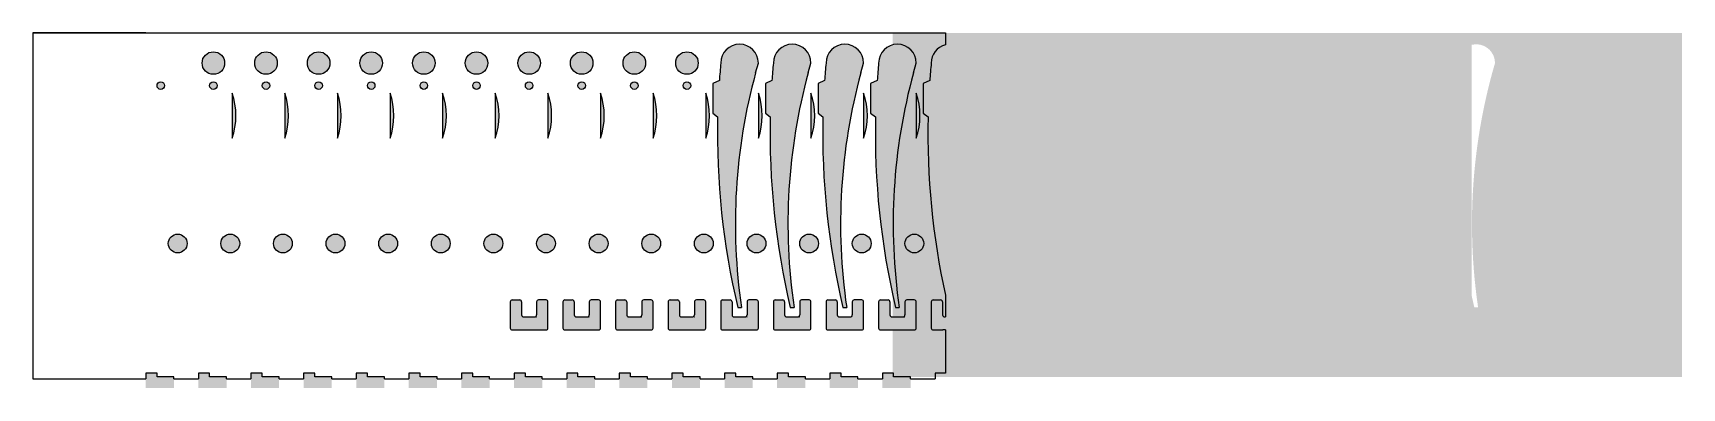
# Model space of a CAD drawing. Header units: inches. Extents: x -23 to 8667, y -441 to 273.
# Drawn here: x 17.4 to 456.2, y -441.1 to -346.6 of the extents above; entities that cross this region are included whole.
import ezdxf

# ---------------------------------------------------------------- set-up
doc = ezdxf.new("R2010")
doc.units = ezdxf.units.IN
doc.header["$MEASUREMENT"] = 0

msp = doc.modelspace()

# ---------------------------------------------------------------- hatches: boundary and pattern name
h = msp.add_hatch()
h.set_pattern_fill('ANGLE', color=256)
h.set_pattern_definition([(0, (6e-13, -147.78322), (0, 0.275), [0.2, -0.075]), (90, (6e-13, -147.78322), (-0.275, 2e-17), [0.2, -0.075])])
h.paths.add_polyline_path([(68.40612, -354.62274, 1), (62.40612, -354.62274, 1)])
h.paths.add_polyline_path([(70.40612, -362.62313), (70.40612, -374.62313, 0.166666667)])
h.paths.add_polyline_path([(50.40612, -360.62313, 1), (52.40612, -360.62313, 1)])
h.paths.add_polyline_path([(53.40612, -402.62313, 1), (58.40612, -402.62313, 1)])
h.paths.add_polyline_path([(54.90612, -441.07181), (54.90612, -438.12313), (50.40612, -438.12313), (50.40612, -437.12313), (47.40612, -437.12313), (47.40612, -438.62313), (47.40612, -441.07181)])
h.paths.add_polyline_path([(209.66646, -357.2399), (210.40612, -354.62274, 1), (200.40612, -354.62274, 0.005815503), (200.02341, -359.28828), (198.28169, -360.0468), (198.28169, -367.92161), (199.57768, -368.91529, 0.063595103), (204.90612, -419.62274), (205.90612, -419.62274, -0.103525568)])
h.paths.add_polyline_path([(153.90612, -425.62313, 0.414213562), (154.40612, -425.12313), (154.40612, -418.12313, 0.414213562), (153.90612, -417.62313), (151.90612, -417.62313, 0.414213562), (151.40612, -418.12313), (151.40612, -421.63805, -0.414213562), (150.90612, -422.13805), (147.90612, -422.13805, -0.414213562), (147.40612, -421.63805), (147.40612, -418.12313, 0.414213562), (146.90612, -417.62313), (144.90612, -417.62313, 0.414213562), (144.40612, -418.12313), (144.40612, -425.12313, 0.414213562), (144.90612, -425.62313)])
h.paths.add_polyline_path([(260.16386, -346.62313), (246.16386, -346.62313), (246.16386, -438.12313), (260.16386, -438.12313)])
h = msp.add_hatch()
h.set_pattern_fill('ANGLE', color=256)
h.set_pattern_definition([(0, (14, -147.78322), (0, 0.275), [0.2, -0.075]), (90, (14, -147.78322), (-0.275, 2e-17), [0.2, -0.075])])
h.paths.add_polyline_path([(82.40612, -354.62274, 1), (76.40612, -354.62274, 1)])
h.paths.add_polyline_path([(84.40612, -362.62313), (84.40612, -374.62313, 0.166666667)])
h.paths.add_polyline_path([(64.40612, -360.62313, 1), (66.40612, -360.62313, 1)])
h.paths.add_polyline_path([(67.40612, -402.62313, 1), (72.40612, -402.62313, 1)])
h.paths.add_polyline_path([(68.90612, -441.07181), (68.90612, -438.12313), (64.40612, -438.12313), (64.40612, -437.12313), (61.40612, -437.12313), (61.40612, -438.62313), (61.40612, -441.07181)])
h.paths.add_polyline_path([(223.66646, -357.2399), (224.40612, -354.62274, 1), (214.40612, -354.62274, 0.005815503), (214.02341, -359.28828), (212.28169, -360.0468), (212.28169, -367.92161), (213.57768, -368.91529, 0.063595103), (218.90612, -419.62274), (219.90612, -419.62274, -0.103525568)])
h.paths.add_polyline_path([(167.90612, -425.62313, 0.414213562), (168.40612, -425.12313), (168.40612, -418.12313, 0.414213562), (167.90612, -417.62313), (165.90612, -417.62313, 0.414213562), (165.40612, -418.12313), (165.40612, -421.63805, -0.414213562), (164.90612, -422.13805), (161.90612, -422.13805, -0.414213562), (161.40612, -421.63805), (161.40612, -418.12313, 0.414213562), (160.90612, -417.62313), (158.90612, -417.62313, 0.414213562), (158.40612, -418.12313), (158.40612, -425.12313, 0.414213562), (158.90612, -425.62313)])
h.paths.add_polyline_path([(274.16386, -346.62313), (260.16386, -346.62313), (260.16386, -438.12313), (274.16386, -438.12313)])
h = msp.add_hatch()
h.set_pattern_fill('ANGLE', color=256)
h.set_pattern_definition([(0, (28, -147.78322), (0, 0.275), [0.2, -0.075]), (90, (28, -147.78322), (-0.275, 2e-17), [0.2, -0.075])])
h.paths.add_polyline_path([(96.40612, -354.62274, 1), (90.40612, -354.62274, 1)])
h.paths.add_polyline_path([(98.40612, -362.62313), (98.40612, -374.62313, 0.166666667)])
h.paths.add_polyline_path([(78.40612, -360.62313, 1), (80.40612, -360.62313, 1)])
h.paths.add_polyline_path([(81.40612, -402.62313, 1), (86.40612, -402.62313, 1)])
h.paths.add_polyline_path([(82.90612, -441.07181), (82.90612, -438.12313), (78.40612, -438.12313), (78.40612, -437.12313), (75.40612, -437.12313), (75.40612, -438.62313), (75.40612, -441.07181)])
h.paths.add_polyline_path([(237.66646, -357.2399), (238.40612, -354.62274, 1), (228.40612, -354.62274, 0.005815503), (228.02341, -359.28828), (226.28169, -360.0468), (226.28169, -367.92161), (227.57768, -368.91529, 0.063595103), (232.90612, -419.62274), (233.90612, -419.62274, -0.103525568)])
h.paths.add_polyline_path([(181.90612, -425.62313, 0.414213562), (182.40612, -425.12313), (182.40612, -418.12313, 0.414213562), (181.90612, -417.62313), (179.90612, -417.62313, 0.414213562), (179.40612, -418.12313), (179.40612, -421.63805, -0.414213562), (178.90612, -422.13805), (175.90612, -422.13805, -0.414213562), (175.40612, -421.63805), (175.40612, -418.12313, 0.414213562), (174.90612, -417.62313), (172.90612, -417.62313, 0.414213562), (172.40612, -418.12313), (172.40612, -425.12313, 0.414213562), (172.90612, -425.62313)])
h.paths.add_polyline_path([(288.16386, -346.62313), (274.16386, -346.62313), (274.16386, -438.12313), (288.16386, -438.12313)])
h = msp.add_hatch()
h.set_pattern_fill('ANGLE', color=256)
h.set_pattern_definition([(0, (42, -147.78322), (0, 0.275), [0.2, -0.075]), (90, (42, -147.78322), (-0.275, 2e-17), [0.2, -0.075])])
h.paths.add_polyline_path([(110.40612, -354.62274, 1), (104.40612, -354.62274, 1)])
h.paths.add_polyline_path([(112.40612, -362.62313), (112.40612, -374.62313, 0.166666667)])
h.paths.add_polyline_path([(92.40612, -360.62313, 1), (94.40612, -360.62313, 1)])
h.paths.add_polyline_path([(95.40612, -402.62313, 1), (100.40612, -402.62313, 1)])
h.paths.add_polyline_path([(96.90612, -441.07181), (96.90612, -438.12313), (92.40612, -438.12313), (92.40612, -437.12313), (89.40612, -437.12313), (89.40612, -438.62313), (89.40612, -441.07181)])
h.paths.add_polyline_path([(251.66646, -357.2399), (252.40612, -354.62274, 1), (242.40612, -354.62274, 0.005815503), (242.02341, -359.28828), (240.28169, -360.0468), (240.28169, -367.92161), (241.57768, -368.91529, 0.063595103), (246.90612, -419.62274), (247.90612, -419.62274, -0.103525568)])
h.paths.add_polyline_path([(195.90612, -425.62313, 0.414213562), (196.40612, -425.12313), (196.40612, -418.12313, 0.414213562), (195.90612, -417.62313), (193.90612, -417.62313, 0.414213562), (193.40612, -418.12313), (193.40612, -421.63805, -0.414213562), (192.90612, -422.13805), (189.90612, -422.13805, -0.414213562), (189.40612, -421.63805), (189.40612, -418.12313, 0.414213562), (188.90612, -417.62313), (186.90612, -417.62313, 0.414213562), (186.40612, -418.12313), (186.40612, -425.12313, 0.414213562), (186.90612, -425.62313)])
h.paths.add_polyline_path([(302.16386, -346.62313), (288.16386, -346.62313), (288.16386, -438.12313), (302.16386, -438.12313)])
h = msp.add_hatch()
h.set_pattern_fill('ANGLE', color=256)
h.set_pattern_definition([(0, (56, -147.78322), (0, 0.275), [0.2, -0.075]), (90, (56, -147.78322), (-0.275, 2e-17), [0.2, -0.075])])
h.paths.add_polyline_path([(124.40612, -354.62274, 1), (118.40612, -354.62274, 1)])
h.paths.add_polyline_path([(126.40612, -362.62313), (126.40612, -374.62313, 0.166666667)])
h.paths.add_polyline_path([(106.40612, -360.62313, 1), (108.40612, -360.62313, 1)])
h.paths.add_polyline_path([(109.40612, -402.62313, 1), (114.40612, -402.62313, 1)])
h.paths.add_polyline_path([(110.90612, -441.07181), (110.90612, -438.12313), (106.40612, -438.12313), (106.40612, -437.12313), (103.40612, -437.12313), (103.40612, -438.62313), (103.40612, -441.07181)])
h.paths.add_polyline_path([(265.66646, -357.2399), (266.40612, -354.62274, 1), (256.40612, -354.62274, 0.005815503), (256.02341, -359.28828), (254.28169, -360.0468), (254.28169, -367.92161), (255.57768, -368.91529, 0.063595103), (260.90612, -419.62274), (261.90612, -419.62274, -0.103525568)])
h.paths.add_polyline_path([(209.90612, -425.62313, 0.414213562), (210.40612, -425.12313), (210.40612, -418.12313, 0.414213562), (209.90612, -417.62313), (207.90612, -417.62313, 0.414213562), (207.40612, -418.12313), (207.40612, -421.63805, -0.414213562), (206.90612, -422.13805), (203.90612, -422.13805, -0.414213562), (203.40612, -421.63805), (203.40612, -418.12313, 0.414213562), (202.90612, -417.62313), (200.90612, -417.62313, 0.414213562), (200.40612, -418.12313), (200.40612, -425.12313, 0.414213562), (200.90612, -425.62313)])
h.paths.add_polyline_path([(316.16386, -346.62313), (302.16386, -346.62313), (302.16386, -438.12313), (316.16386, -438.12313)])
h = msp.add_hatch()
h.set_pattern_fill('ANGLE', color=256)
h.set_pattern_definition([(0, (70, -147.78322), (0, 0.275), [0.2, -0.075]), (90, (70, -147.78322), (-0.275, 2e-17), [0.2, -0.075])])
h.paths.add_polyline_path([(138.40612, -354.62274, 1), (132.40612, -354.62274, 1)])
h.paths.add_polyline_path([(140.40612, -362.62313), (140.40612, -374.62313, 0.166666667)])
h.paths.add_polyline_path([(120.40612, -360.62313, 1), (122.40612, -360.62313, 1)])
h.paths.add_polyline_path([(123.40612, -402.62313, 1), (128.40612, -402.62313, 1)])
h.paths.add_polyline_path([(124.90612, -441.07181), (124.90612, -438.12313), (120.40612, -438.12313), (120.40612, -437.12313), (117.40612, -437.12313), (117.40612, -438.62313), (117.40612, -441.07181)])
h.paths.add_polyline_path([(279.66646, -357.2399), (280.40612, -354.62274, 1), (270.40612, -354.62274, 0.005815503), (270.02341, -359.28828), (268.28169, -360.0468), (268.28169, -367.92161), (269.57768, -368.91529, 0.063595103), (274.90612, -419.62274), (275.90612, -419.62274, -0.103525568)])
h.paths.add_polyline_path([(223.90612, -425.62313, 0.414213562), (224.40612, -425.12313), (224.40612, -418.12313, 0.414213562), (223.90612, -417.62313), (221.90612, -417.62313, 0.414213562), (221.40612, -418.12313), (221.40612, -421.63805, -0.414213562), (220.90612, -422.13805), (217.90612, -422.13805, -0.414213562), (217.40612, -421.63805), (217.40612, -418.12313, 0.414213562), (216.90612, -417.62313), (214.90612, -417.62313, 0.414213562), (214.40612, -418.12313), (214.40612, -425.12313, 0.414213562), (214.90612, -425.62313)])
h.paths.add_polyline_path([(330.16386, -346.62313), (316.16386, -346.62313), (316.16386, -438.12313), (330.16386, -438.12313)])
h = msp.add_hatch()
h.set_pattern_fill('ANGLE', color=256)
h.set_pattern_definition([(0, (84, -147.78322), (0, 0.275), [0.2, -0.075]), (90, (84, -147.78322), (-0.275, 2e-17), [0.2, -0.075])])
h.paths.add_polyline_path([(152.40612, -354.62274, 1), (146.40612, -354.62274, 1)])
h.paths.add_polyline_path([(154.40612, -362.62313), (154.40612, -374.62313, 0.166666667)])
h.paths.add_polyline_path([(134.40612, -360.62313, 1), (136.40612, -360.62313, 1)])
h.paths.add_polyline_path([(137.40612, -402.62313, 1), (142.40612, -402.62313, 1)])
h.paths.add_polyline_path([(138.90612, -441.07181), (138.90612, -438.12313), (134.40612, -438.12313), (134.40612, -437.12313), (131.40612, -437.12313), (131.40612, -438.62313), (131.40612, -441.07181)])
h.paths.add_polyline_path([(293.66646, -357.2399), (294.40612, -354.62274, 1), (284.40612, -354.62274, 0.005815503), (284.02341, -359.28828), (282.28169, -360.0468), (282.28169, -367.92161), (283.57768, -368.91529, 0.063595103), (288.90612, -419.62274), (289.90612, -419.62274, -0.103525568)])
h.paths.add_polyline_path([(237.90612, -425.62313, 0.414213562), (238.40612, -425.12313), (238.40612, -418.12313, 0.414213562), (237.90612, -417.62313), (235.90612, -417.62313, 0.414213562), (235.40612, -418.12313), (235.40612, -421.63805, -0.414213562), (234.90612, -422.13805), (231.90612, -422.13805, -0.414213562), (231.40612, -421.63805), (231.40612, -418.12313, 0.414213562), (230.90612, -417.62313), (228.90612, -417.62313, 0.414213562), (228.40612, -418.12313), (228.40612, -425.12313, 0.414213562), (228.90612, -425.62313)])
h.paths.add_polyline_path([(344.16386, -346.62313), (330.16386, -346.62313), (330.16386, -438.12313), (344.16386, -438.12313)])
h = msp.add_hatch()
h.set_pattern_fill('ANGLE', color=256)
h.set_pattern_definition([(0, (98, -147.78322), (0, 0.275), [0.2, -0.075]), (90, (98, -147.78322), (-0.275, 2e-17), [0.2, -0.075])])
h.paths.add_polyline_path([(166.40612, -354.62274, 1), (160.40612, -354.62274, 1)])
h.paths.add_polyline_path([(168.40612, -362.62313), (168.40612, -374.62313, 0.166666667)])
h.paths.add_polyline_path([(148.40612, -360.62313, 1), (150.40612, -360.62313, 1)])
h.paths.add_polyline_path([(151.40612, -402.62313, 1), (156.40612, -402.62313, 1)])
h.paths.add_polyline_path([(152.90612, -441.07181), (152.90612, -438.12313), (148.40612, -438.12313), (148.40612, -437.12313), (145.40612, -437.12313), (145.40612, -438.62313), (145.40612, -441.07181)])
h.paths.add_polyline_path([(307.66646, -357.2399), (308.40612, -354.62274, 1), (298.40612, -354.62274, 0.005815503), (298.02341, -359.28828), (296.28169, -360.0468), (296.28169, -367.92161), (297.57768, -368.91529, 0.063595103), (302.90612, -419.62274), (303.90612, -419.62274, -0.103525568)])
h.paths.add_polyline_path([(251.90612, -425.62313, 0.414213562), (252.40612, -425.12313), (252.40612, -418.12313, 0.414213562), (251.90612, -417.62313), (249.90612, -417.62313, 0.414213562), (249.40612, -418.12313), (249.40612, -421.63805, -0.414213562), (248.90612, -422.13805), (245.90612, -422.13805, -0.414213562), (245.40612, -421.63805), (245.40612, -418.12313, 0.414213562), (244.90612, -417.62313), (242.90612, -417.62313, 0.414213562), (242.40612, -418.12313), (242.40612, -425.12313, 0.414213562), (242.90612, -425.62313)])
h.paths.add_polyline_path([(358.16386, -346.62313), (344.16386, -346.62313), (344.16386, -438.12313), (358.16386, -438.12313)])
h = msp.add_hatch()
h.set_pattern_fill('ANGLE', color=256)
h.set_pattern_definition([(0, (112, -147.78322), (0, 0.275), [0.2, -0.075]), (90, (112, -147.78322), (-0.275, 2e-17), [0.2, -0.075])])
h.paths.add_polyline_path([(180.40612, -354.62274, 1), (174.40612, -354.62274, 1)])
h.paths.add_polyline_path([(182.40612, -362.62313), (182.40612, -374.62313, 0.166666667)])
h.paths.add_polyline_path([(162.40612, -360.62313, 1), (164.40612, -360.62313, 1)])
h.paths.add_polyline_path([(165.40612, -402.62313, 1), (170.40612, -402.62313, 1)])
h.paths.add_polyline_path([(166.90612, -441.07181), (166.90612, -438.12313), (162.40612, -438.12313), (162.40612, -437.12313), (159.40612, -437.12313), (159.40612, -438.62313), (159.40612, -441.07181)])
h.paths.add_polyline_path([(321.66646, -357.2399), (322.40612, -354.62274, 1), (312.40612, -354.62274, 0.005815503), (312.02341, -359.28828), (310.28169, -360.0468), (310.28169, -367.92161), (311.57768, -368.91529, 0.063595103), (316.90612, -419.62274), (317.90612, -419.62274, -0.103525568)])
h.paths.add_polyline_path([(265.90612, -425.62313, 0.414213562), (266.40612, -425.12313), (266.40612, -418.12313, 0.414213562), (265.90612, -417.62313), (263.90612, -417.62313, 0.414213562), (263.40612, -418.12313), (263.40612, -421.63805, -0.414213562), (262.90612, -422.13805), (259.90612, -422.13805, -0.414213562), (259.40612, -421.63805), (259.40612, -418.12313, 0.414213562), (258.90612, -417.62313), (256.90612, -417.62313, 0.414213562), (256.40612, -418.12313), (256.40612, -425.12313, 0.414213562), (256.90612, -425.62313)])
h.paths.add_polyline_path([(372.16386, -346.62313), (358.16386, -346.62313), (358.16386, -438.12313), (372.16386, -438.12313)])
h = msp.add_hatch()
h.set_pattern_fill('ANGLE', color=256)
h.set_pattern_definition([(0, (126, -147.78322), (0, 0.275), [0.2, -0.075]), (90, (126, -147.78322), (-0.275, 2e-17), [0.2, -0.075])])
h.paths.add_polyline_path([(194.40612, -354.62274, 1), (188.40612, -354.62274, 1)])
h.paths.add_polyline_path([(196.40612, -362.62313), (196.40612, -374.62313, 0.166666667)])
h.paths.add_polyline_path([(176.40612, -360.62313, 1), (178.40612, -360.62313, 1)])
h.paths.add_polyline_path([(179.40612, -402.62313, 1), (184.40612, -402.62313, 1)])
h.paths.add_polyline_path([(180.90612, -441.07181), (180.90612, -438.12313), (176.40612, -438.12313), (176.40612, -437.12313), (173.40612, -437.12313), (173.40612, -438.62313), (173.40612, -441.07181)])
h.paths.add_polyline_path([(335.66646, -357.2399), (336.40612, -354.62274, 1), (326.40612, -354.62274, 0.005815503), (326.02341, -359.28828), (324.28169, -360.0468), (324.28169, -367.92161), (325.57768, -368.91529, 0.063595103), (330.90612, -419.62274), (331.90612, -419.62274, -0.103525568)])
h.paths.add_polyline_path([(279.90612, -425.62313, 0.414213562), (280.40612, -425.12313), (280.40612, -418.12313, 0.414213562), (279.90612, -417.62313), (277.90612, -417.62313, 0.414213562), (277.40612, -418.12313), (277.40612, -421.63805, -0.414213562), (276.90612, -422.13805), (273.90612, -422.13805, -0.414213562), (273.40612, -421.63805), (273.40612, -418.12313, 0.414213562), (272.90612, -417.62313), (270.90612, -417.62313, 0.414213562), (270.40612, -418.12313), (270.40612, -425.12313, 0.414213562), (270.90612, -425.62313)])
h.paths.add_polyline_path([(386.16386, -346.62313), (372.16386, -346.62313), (372.16386, -438.12313), (386.16386, -438.12313)])
h = msp.add_hatch()
h.set_pattern_fill('ANGLE', color=256)
h.set_pattern_definition([(0, (140, -147.78322), (0, 0.275), [0.2, -0.075]), (90, (140, -147.78322), (-0.275, 2e-17), [0.2, -0.075])])
h.paths.add_polyline_path([(208.40612, -354.62274, 1), (202.40612, -354.62274, 1)])
h.paths.add_polyline_path([(210.40612, -362.62313), (210.40612, -374.62313, 0.166666667)])
h.paths.add_polyline_path([(190.40612, -360.62313, 1), (192.40612, -360.62313, 1)])
h.paths.add_polyline_path([(193.40612, -402.62313, 1), (198.40612, -402.62313, 1)])
h.paths.add_polyline_path([(194.90612, -441.07181), (194.90612, -438.12313), (190.40612, -438.12313), (190.40612, -437.12313), (187.40612, -437.12313), (187.40612, -438.62313), (187.40612, -441.07181)])
h.paths.add_polyline_path([(349.66646, -357.2399), (350.40612, -354.62274, 1), (340.40612, -354.62274, 0.005815503), (340.02341, -359.28828), (338.28169, -360.0468), (338.28169, -367.92161), (339.57768, -368.91529, 0.063595103), (344.90612, -419.62274), (345.90612, -419.62274, -0.103525568)])
h.paths.add_polyline_path([(293.90612, -425.62313, 0.414213562), (294.40612, -425.12313), (294.40612, -418.12313, 0.414213562), (293.90612, -417.62313), (291.90612, -417.62313, 0.414213562), (291.40612, -418.12313), (291.40612, -421.63805, -0.414213562), (290.90612, -422.13805), (287.90612, -422.13805, -0.414213562), (287.40612, -421.63805), (287.40612, -418.12313, 0.414213562), (286.90612, -417.62313), (284.90612, -417.62313, 0.414213562), (284.40612, -418.12313), (284.40612, -425.12313, 0.414213562), (284.90612, -425.62313)])
h.paths.add_polyline_path([(400.16386, -346.62313), (386.16386, -346.62313), (386.16386, -438.12313), (400.16386, -438.12313)])
h = msp.add_hatch()
h.set_pattern_fill('ANGLE', color=256)
h.set_pattern_definition([(0, (154, -147.78322), (0, 0.275), [0.2, -0.075]), (90, (154, -147.78322), (-0.275, 2e-17), [0.2, -0.075])])
h.paths.add_polyline_path([(222.40612, -354.62274, 1), (216.40612, -354.62274, 1)])
h.paths.add_polyline_path([(224.40612, -362.62313), (224.40612, -374.62313, 0.166666667)])
h.paths.add_polyline_path([(204.40612, -360.62313, 1), (206.40612, -360.62313, 1)])
h.paths.add_polyline_path([(207.40612, -402.62313, 1), (212.40612, -402.62313, 1)])
h.paths.add_polyline_path([(208.90612, -441.07181), (208.90612, -438.12313), (204.40612, -438.12313), (204.40612, -437.12313), (201.40612, -437.12313), (201.40612, -438.62313), (201.40612, -441.07181)])
h.paths.add_polyline_path([(363.66646, -357.2399), (364.40612, -354.62274, 1), (354.40612, -354.62274, 0.005815503), (354.02341, -359.28828), (352.28169, -360.0468), (352.28169, -367.92161), (353.57768, -368.91529, 0.063595103), (358.90612, -419.62274), (359.90612, -419.62274, -0.103525568)])
h.paths.add_polyline_path([(307.90612, -425.62313, 0.414213562), (308.40612, -425.12313), (308.40612, -418.12313, 0.414213562), (307.90612, -417.62313), (305.90612, -417.62313, 0.414213562), (305.40612, -418.12313), (305.40612, -421.63805, -0.414213562), (304.90612, -422.13805), (301.90612, -422.13805, -0.414213562), (301.40612, -421.63805), (301.40612, -418.12313, 0.414213562), (300.90612, -417.62313), (298.90612, -417.62313, 0.414213562), (298.40612, -418.12313), (298.40612, -425.12313, 0.414213562), (298.90612, -425.62313)])
h.paths.add_polyline_path([(414.16386, -346.62313), (400.16386, -346.62313), (400.16386, -438.12313), (414.16386, -438.12313)])
h = msp.add_hatch()
h.set_pattern_fill('ANGLE', color=256)
h.set_pattern_definition([(0, (168, -147.78322), (0, 0.275), [0.2, -0.075]), (90, (168, -147.78322), (-0.275, 2e-17), [0.2, -0.075])])
h.paths.add_polyline_path([(236.40612, -354.62274, 1), (230.40612, -354.62274, 1)])
h.paths.add_polyline_path([(238.40612, -362.62313), (238.40612, -374.62313, 0.166666667)])
h.paths.add_polyline_path([(218.40612, -360.62313, 1), (220.40612, -360.62313, 1)])
h.paths.add_polyline_path([(221.40612, -402.62313, 1), (226.40612, -402.62313, 1)])
h.paths.add_polyline_path([(222.90612, -441.07181), (222.90612, -438.12313), (218.40612, -438.12313), (218.40612, -437.12313), (215.40612, -437.12313), (215.40612, -438.62313), (215.40612, -441.07181)])
h.paths.add_polyline_path([(377.66646, -357.2399), (378.40612, -354.62274, 1), (368.40612, -354.62274, 0.005815503), (368.02341, -359.28828), (366.28169, -360.0468), (366.28169, -367.92161), (367.57768, -368.91529, 0.063595103), (372.90612, -419.62274), (373.90612, -419.62274, -0.103525568)])
h.paths.add_polyline_path([(321.90612, -425.62313, 0.414213562), (322.40612, -425.12313), (322.40612, -418.12313, 0.414213562), (321.90612, -417.62313), (319.90612, -417.62313, 0.414213562), (319.40612, -418.12313), (319.40612, -421.63805, -0.414213562), (318.90612, -422.13805), (315.90612, -422.13805, -0.414213562), (315.40612, -421.63805), (315.40612, -418.12313, 0.414213562), (314.90612, -417.62313), (312.90612, -417.62313, 0.414213562), (312.40612, -418.12313), (312.40612, -425.12313, 0.414213562), (312.90612, -425.62313)])
h.paths.add_polyline_path([(428.16386, -346.62313), (414.16386, -346.62313), (414.16386, -438.12313), (428.16386, -438.12313)])
h = msp.add_hatch()
h.set_pattern_fill('ANGLE', color=256)
h.set_pattern_definition([(0, (182, -147.78322), (0, 0.275), [0.2, -0.075]), (90, (182, -147.78322), (-0.275, 2e-17), [0.2, -0.075])])
h.paths.add_polyline_path([(250.40612, -354.62274, 1), (244.40612, -354.62274, 1)])
h.paths.add_polyline_path([(252.40612, -362.62313), (252.40612, -374.62313, 0.166666667)])
h.paths.add_polyline_path([(232.40612, -360.62313, 1), (234.40612, -360.62313, 1)])
h.paths.add_polyline_path([(235.40612, -402.62313, 1), (240.40612, -402.62313, 1)])
h.paths.add_polyline_path([(236.90612, -441.07181), (236.90612, -438.12313), (232.40612, -438.12313), (232.40612, -437.12313), (229.40612, -437.12313), (229.40612, -438.62313), (229.40612, -441.07181)])
h.paths.add_polyline_path([(391.66646, -357.2399), (392.40612, -354.62274, 1), (382.40612, -354.62274, 0.005815503), (382.02341, -359.28828), (380.28169, -360.0468), (380.28169, -367.92161), (381.57768, -368.91529, 0.063595103), (386.90612, -419.62274), (387.90612, -419.62274, -0.103525568)])
h.paths.add_polyline_path([(335.90612, -425.62313, 0.414213562), (336.40612, -425.12313), (336.40612, -418.12313, 0.414213562), (335.90612, -417.62313), (333.90612, -417.62313, 0.414213562), (333.40612, -418.12313), (333.40612, -421.63805, -0.414213562), (332.90612, -422.13805), (329.90612, -422.13805, -0.414213562), (329.40612, -421.63805), (329.40612, -418.12313, 0.414213562), (328.90612, -417.62313), (326.90612, -417.62313, 0.414213562), (326.40612, -418.12313), (326.40612, -425.12313, 0.414213562), (326.90612, -425.62313)])
h.paths.add_polyline_path([(442.16386, -346.62313), (428.16386, -346.62313), (428.16386, -438.12313), (442.16386, -438.12313)])
h = msp.add_hatch()
h.set_pattern_fill('ANGLE', color=256)
h.set_pattern_definition([(0, (196, -147.78322), (0, 0.275), [0.2, -0.075]), (90, (196, -147.78322), (-0.275, 2e-17), [0.2, -0.075])])
h.paths.add_polyline_path([(264.40612, -354.62274, 1), (258.40612, -354.62274, 1)])
h.paths.add_polyline_path([(266.40612, -362.62313), (266.40612, -374.62313, 0.166666667)])
h.paths.add_polyline_path([(246.40612, -360.62313, 1), (248.40612, -360.62313, 1)])
h.paths.add_polyline_path([(249.40612, -402.62313, 1), (254.40612, -402.62313, 1)])
h.paths.add_polyline_path([(250.90612, -441.07181), (250.90612, -438.12313), (246.40612, -438.12313), (246.40612, -437.12313), (243.40612, -437.12313), (243.40612, -438.62313), (243.40612, -441.07181)])
h.paths.add_polyline_path([(405.66646, -357.2399), (406.40612, -354.62274, 1), (396.40612, -354.62274, 0.005815503), (396.02341, -359.28828), (394.28169, -360.0468), (394.28169, -367.92161), (395.57768, -368.91529, 0.063595103), (400.90612, -419.62274), (401.90612, -419.62274, -0.103525568)])
h.paths.add_polyline_path([(349.90612, -425.62313, 0.414213562), (350.40612, -425.12313), (350.40612, -418.12313, 0.414213562), (349.90612, -417.62313), (347.90612, -417.62313, 0.414213562), (347.40612, -418.12313), (347.40612, -421.63805, -0.414213562), (346.90612, -422.13805), (343.90612, -422.13805, -0.414213562), (343.40612, -421.63805), (343.40612, -418.12313, 0.414213562), (342.90612, -417.62313), (340.90612, -417.62313, 0.414213562), (340.40612, -418.12313), (340.40612, -425.12313, 0.414213562), (340.90612, -425.62313)])
h.paths.add_polyline_path([(456.16386, -346.62313), (442.16386, -346.62313), (442.16386, -438.12313), (456.16386, -438.12313)])

# ---------------------------------------------------------------- linework, layer by layer
for p, q in [((47.40612, -346.62313), (17.40612, -346.62313)), ((17.40612, -346.62313), (17.40612, -438.62313)), ((17.40612, -346.62313), (62.40612, -346.62313)), ((17.40612, -346.62313), (51.40612, -346.62313)), ((47.40612, -346.62313), (260.16386, -346.62313)), ((246.16386, -346.62313), (260.16386, -346.62313)), ((247.40612, -346.62313), (260.16386, -346.62313)), ((260.16386, -346.62313), (260.16386, -349.77952)), ((209.66646, -357.2399), (210.40612, -354.62274)), ((223.66646, -357.2399), (224.40612, -354.62274)), ((237.66646, -357.2399), (238.40612, -354.62274)), ((251.66646, -357.2399), (252.40612, -354.62274)), ((200.02341, -359.28828), (198.28169, -360.0468)), ((214.02341, -359.28828), (212.28169, -360.0468)), ((228.02341, -359.28828), (226.28169, -360.0468)), ((242.02341, -359.28828), (240.28169, -360.0468)), ((256.02341, -359.28828), (254.28169, -360.0468)), ((70.40612, -362.62313), (70.40612, -374.62313)), ((84.40612, -362.62313), (84.40612, -374.62313)), ((98.40612, -362.62313), (98.40612, -374.62313)), ((112.40612, -362.62313), (112.40612, -374.62313)), ((126.40612, -362.62313), (126.40612, -374.62313)), ((140.40612, -362.62313), (140.40612, -374.62313)), ((154.40612, -362.62313), (154.40612, -374.62313)), ((168.40612, -362.62313), (168.40612, -374.62313)), ((182.40612, -362.62313), (182.40612, -374.62313)), ((196.40612, -362.62313), (196.40612, -374.62313)), ((198.28169, -360.0468), (198.28169, -367.92161)), ((210.40612, -362.62313), (210.40612, -374.62313)), ((212.28169, -360.0468), (212.28169, -367.92161)), ((224.40612, -362.62313), (224.40612, -374.62313)), ((226.28169, -360.0468), (226.28169, -367.92161)), ((238.40612, -362.62313), (238.40612, -374.62313)), ((240.28169, -360.0468), (240.28169, -367.92161)), ((252.40612, -362.62313), (252.40612, -374.62313)), ((254.28169, -360.0468), (254.28169, -367.92161)), ((198.28169, -367.92161), (199.57768, -368.91529)), ((212.28169, -367.92161), (213.57768, -368.91529)), ((226.28169, -367.92161), (227.57768, -368.91529)), ((240.28169, -367.92161), (241.57768, -368.91529)), ((254.28169, -367.92161), (255.57768, -368.91529)), ((260.16386, -416.35553), (260.16386, -422.13805)), ((144.40612, -418.12313), (144.40612, -425.12313)), ((144.90612, -417.62313), (146.90612, -417.62313)), ((147.40612, -418.12313), (147.40612, -421.63805)), ((151.40612, -418.12313), (151.40612, -421.63805)), ((153.90612, -417.62313), (151.90612, -417.62313)), ((154.40612, -425.12313), (154.40612, -418.12313)), ((158.40612, -418.12313), (158.40612, -425.12313)), ((158.90612, -417.62313), (160.90612, -417.62313)), ((161.40612, -418.12313), (161.40612, -421.63805)), ((165.40612, -418.12313), (165.40612, -421.63805)), ((167.90612, -417.62313), (165.90612, -417.62313)), ((168.40612, -425.12313), (168.40612, -418.12313)), ((172.40612, -418.12313), (172.40612, -425.12313)), ((172.90612, -417.62313), (174.90612, -417.62313)), ((175.40612, -418.12313), (175.40612, -421.63805)), ((179.40612, -418.12313), (179.40612, -421.63805)), ((181.90612, -417.62313), (179.90612, -417.62313)), ((182.40612, -425.12313), (182.40612, -418.12313)), ((186.40612, -418.12313), (186.40612, -425.12313)), ((186.90612, -417.62313), (188.90612, -417.62313)), ((189.40612, -418.12313), (189.40612, -421.63805)), ((193.40612, -418.12313), (193.40612, -421.63805)), ((195.90612, -417.62313), (193.90612, -417.62313)), ((196.40612, -425.12313), (196.40612, -418.12313)), ((200.40612, -418.12313), (200.40612, -425.12313)), ((200.90612, -417.62313), (202.90612, -417.62313)), ((203.40612, -418.12313), (203.40612, -421.63805)), ((204.90612, -419.62274), (205.90612, -419.62274)), ((207.40612, -418.12313), (207.40612, -421.63805)), ((209.90612, -417.62313), (207.90612, -417.62313)), ((210.40612, -425.12313), (210.40612, -418.12313)), ((214.40612, -418.12313), (214.40612, -425.12313)), ((214.90612, -417.62313), (216.90612, -417.62313)), ((217.40612, -418.12313), (217.40612, -421.63805)), ((218.90612, -419.62274), (219.90612, -419.62274)), ((221.40612, -418.12313), (221.40612, -421.63805)), ((223.90612, -417.62313), (221.90612, -417.62313)), ((224.40612, -425.12313), (224.40612, -418.12313)), ((228.40612, -418.12313), (228.40612, -425.12313)), ((228.90612, -417.62313), (230.90612, -417.62313)), ((231.40612, -418.12313), (231.40612, -421.63805)), ((232.90612, -419.62274), (233.90612, -419.62274)), ((235.40612, -418.12313), (235.40612, -421.63805)), ((237.90612, -417.62313), (235.90612, -417.62313)), ((238.40612, -425.12313), (238.40612, -418.12313)), ((242.40612, -418.12313), (242.40612, -425.12313)), ((242.90612, -417.62313), (244.90612, -417.62313)), ((245.40612, -418.12313), (245.40612, -421.63805)), ((246.90612, -419.62274), (247.90612, -419.62274)), ((249.40612, -418.12313), (249.40612, -421.63805)), ((251.90612, -417.62313), (249.90612, -417.62313)), ((252.40612, -425.12313), (252.40612, -418.12313)), ((256.40612, -418.12313), (256.40612, -425.12313)), ((256.90612, -417.62313), (258.90612, -417.62313)), ((259.40612, -418.12313), (259.40612, -421.63805)), ((147.90612, -422.13805), (150.90612, -422.13805)), ((151.3229, -422.13805), (151.40612, -422.13805)), ((161.90612, -422.13805), (164.90612, -422.13805)), ((165.3229, -422.13805), (165.40612, -422.13805)), ((175.90612, -422.13805), (178.90612, -422.13805)), ((179.3229, -422.13805), (179.40612, -422.13805)), ((189.90612, -422.13805), (192.90612, -422.13805)), ((193.3229, -422.13805), (193.40612, -422.13805)), ((203.90612, -422.13805), (206.90612, -422.13805)), ((207.3229, -422.13805), (207.40612, -422.13805)), ((217.90612, -422.13805), (220.90612, -422.13805)), ((221.3229, -422.13805), (221.40612, -422.13805)), ((231.90612, -422.13805), (234.90612, -422.13805)), ((235.3229, -422.13805), (235.40612, -422.13805)), ((245.90612, -422.13805), (248.90612, -422.13805)), ((249.3229, -422.13805), (249.40612, -422.13805)), ((259.90612, -422.13805), (260.16386, -422.13805)), ((144.90612, -425.62313), (153.90612, -425.62313)), ((158.90612, -425.62313), (167.90612, -425.62313)), ((172.90612, -425.62313), (181.90612, -425.62313)), ((186.90612, -425.62313), (195.90612, -425.62313)), ((200.90612, -425.62313), (209.90612, -425.62313)), ((214.90612, -425.62313), (223.90612, -425.62313)), ((228.90612, -425.62313), (237.90612, -425.62313)), ((242.90612, -425.62313), (251.90612, -425.62313)), ((256.90612, -425.62313), (259.44785, -425.62313)), ((260.16386, -425.62313), (259.44785, -425.62313)), ((260.16386, -425.62313), (260.16386, -437.12313)), ((17.40612, -438.62313), (47.40612, -438.62313)), ((54.90612, -438.62313), (61.40612, -438.62313)), ((68.90612, -438.62313), (75.40612, -438.62313)), ((82.90612, -438.62313), (89.40612, -438.62313)), ((96.90612, -438.62313), (103.40612, -438.62313)), ((110.90612, -438.62313), (117.40612, -438.62313)), ((124.90612, -438.62313), (131.40612, -438.62313)), ((138.90612, -438.62313), (145.40612, -438.62313)), ((152.90612, -438.62313), (159.40612, -438.62313)), ((166.90612, -438.62313), (173.40612, -438.62313)), ((180.90612, -438.62313), (187.40612, -438.62313)), ((194.90612, -438.62313), (201.40612, -438.62313)), ((208.90612, -438.62313), (215.40612, -438.62313)), ((222.90612, -438.62313), (229.40612, -438.62313)), ((236.90612, -438.62313), (243.40612, -438.62313)), ((250.90612, -438.62313), (257.40612, -438.62313))]:
    msp.add_line(p, q)
for points in [[(54.90612, -438.62313), (54.90612, -438.12313), (50.40612, -438.12313), (50.40612, -437.12313), (47.40612, -437.12313), (47.40612, -438.62313)], [(68.90612, -438.62313), (68.90612, -438.12313), (64.40612, -438.12313), (64.40612, -437.12313), (61.40612, -437.12313), (61.40612, -438.62313)], [(82.90612, -438.62313), (82.90612, -438.12313), (78.40612, -438.12313), (78.40612, -437.12313), (75.40612, -437.12313), (75.40612, -438.62313)], [(96.90612, -438.62313), (96.90612, -438.12313), (92.40612, -438.12313), (92.40612, -437.12313), (89.40612, -437.12313), (89.40612, -438.62313)], [(110.90612, -438.62313), (110.90612, -438.12313), (106.40612, -438.12313), (106.40612, -437.12313), (103.40612, -437.12313), (103.40612, -438.62313)], [(124.90612, -438.62313), (124.90612, -438.12313), (120.40612, -438.12313), (120.40612, -437.12313), (117.40612, -437.12313), (117.40612, -438.62313)], [(138.90612, -438.62313), (138.90612, -438.12313), (134.40612, -438.12313), (134.40612, -437.12313), (131.40612, -437.12313), (131.40612, -438.62313)], [(152.90612, -438.62313), (152.90612, -438.12313), (148.40612, -438.12313), (148.40612, -437.12313), (145.40612, -437.12313), (145.40612, -438.62313)], [(166.90612, -438.62313), (166.90612, -438.12313), (162.40612, -438.12313), (162.40612, -437.12313), (159.40612, -437.12313), (159.40612, -438.62313)], [(180.90612, -438.62313), (180.90612, -438.12313), (176.40612, -438.12313), (176.40612, -437.12313), (173.40612, -437.12313), (173.40612, -438.62313)], [(194.90612, -438.62313), (194.90612, -438.12313), (190.40612, -438.12313), (190.40612, -437.12313), (187.40612, -437.12313), (187.40612, -438.62313)], [(208.90612, -438.62313), (208.90612, -438.12313), (204.40612, -438.12313), (204.40612, -437.12313), (201.40612, -437.12313), (201.40612, -438.62313)], [(222.90612, -438.62313), (222.90612, -438.12313), (218.40612, -438.12313), (218.40612, -437.12313), (215.40612, -437.12313), (215.40612, -438.62313)], [(236.90612, -438.62313), (236.90612, -438.12313), (232.40612, -438.12313), (232.40612, -437.12313), (229.40612, -437.12313), (229.40612, -438.62313)], [(250.90612, -438.62313), (250.90612, -438.12313), (246.40612, -438.12313), (246.40612, -437.12313), (243.40612, -437.12313), (243.40612, -438.62313)], [(260.16386, -437.12313), (257.40612, -437.12313), (257.40612, -438.62313)]]:
    msp.add_lwpolyline(points)
for centre, radius in [((65.40612, -354.62274), 3), ((79.40612, -354.62274), 3), ((93.40612, -354.62274), 3), ((107.40612, -354.62274), 3), ((121.40612, -354.62274), 3), ((135.40612, -354.62274), 3), ((149.40612, -354.62274), 3), ((163.40612, -354.62274), 3), ((177.40612, -354.62274), 3), ((191.40612, -354.62274), 3), ((51.40612, -360.62313), 1), ((65.40612, -360.62313), 1), ((79.40612, -360.62313), 1), ((93.40612, -360.62313), 1), ((107.40612, -360.62313), 1), ((121.40612, -360.62313), 1), ((135.40612, -360.62313), 1), ((149.40612, -360.62313), 1), ((163.40612, -360.62313), 1), ((177.40612, -360.62313), 1), ((191.40612, -360.62313), 1), ((55.90612, -402.62313), 2.5), ((69.90612, -402.62313), 2.5), ((83.90612, -402.62313), 2.5), ((97.90612, -402.62313), 2.5), ((111.90612, -402.62313), 2.5), ((125.90612, -402.62313), 2.5), ((139.90612, -402.62313), 2.5), ((153.90612, -402.62313), 2.5), ((167.90612, -402.62313), 2.5), ((181.90612, -402.62313), 2.5), ((195.90612, -402.62313), 2.5), ((209.90612, -402.62313), 2.5), ((223.90612, -402.62313), 2.5), ((237.90612, -402.62313), 2.5), ((251.90612, -402.62313), 2.5)]:
    msp.add_circle(centre, radius)
for centre, radius, start, end in [((205.40612, -354.62274), 5, 0, 180), ((219.40612, -354.62274), 5, 0, 180), ((233.40612, -354.62274), 5, 0, 180), ((247.40612, -354.62274), 5, 0, 180), ((261.40612, -354.62274), 5, 104.3859213, 180), ((400.77282, -373.40697), 201.24528, 174.6442174, 175.9770174), ((414.77282, -373.40697), 201.24528, 174.6442174, 175.9770174), ((428.77282, -373.40697), 201.24528, 174.6442174, 175.9770174), ((442.77282, -373.40697), 201.24528, 174.6442174, 175.9770174), ((456.77282, -373.40697), 201.24528, 174.6442174, 175.9770174), ((356.81772, -397.4147), 152.5369, 164.7294299, 188.3715206), ((370.81772, -397.4147), 152.5369, 164.7294299, 188.3715206), ((384.81772, -397.4147), 152.5369, 164.7294299, 188.3715206), ((398.81772, -397.4147), 152.5369, 164.7294299, 188.3715206), ((52.90612, -368.62313), 18.5, 341.0753556, 18.9246444), ((66.90612, -368.62313), 18.5, 341.0753556, 18.9246444), ((80.90612, -368.62313), 18.5, 341.0753556, 18.9246444), ((94.90612, -368.62313), 18.5, 341.0753556, 18.9246444), ((108.90612, -368.62313), 18.5, 341.0753556, 18.9246444), ((122.90612, -368.62313), 18.5, 341.0753556, 18.9246444), ((136.90612, -368.62313), 18.5, 341.0753556, 18.9246444), ((150.90612, -368.62313), 18.5, 341.0753556, 18.9246444), ((164.90612, -368.62313), 18.5, 341.0753556, 18.9246444), ((178.90612, -368.62313), 18.5, 341.0753556, 18.9246444), ((192.90612, -368.62313), 18.5, 341.0753556, 18.9246444), ((206.90612, -368.62313), 18.5, 341.0753556, 18.9246444), ((220.90612, -368.62313), 18.5, 341.0753556, 18.9246444), ((234.90612, -368.62313), 18.5, 341.0753556, 18.9246444), ((400.77282, -373.40697), 201.24528, 178.7210834, 193.2764062), ((414.77282, -373.40697), 201.24528, 178.7210834, 193.2764062), ((428.77282, -373.40697), 201.24528, 178.7210834, 193.2764062), ((442.77282, -373.40697), 201.24528, 178.7210834, 193.2764062), ((456.77282, -373.40697), 201.24528, 178.7210834, 192.3224968), ((144.90612, -418.12313), 0.5, 90, 180), ((146.90612, -418.12313), 0.5, 0, 90), ((151.90612, -418.12313), 0.5, 90, 180), ((153.90612, -418.12313), 0.5, 0, 90), ((158.90612, -418.12313), 0.5, 90, 180), ((160.90612, -418.12313), 0.5, 0, 90), ((165.90612, -418.12313), 0.5, 90, 180), ((167.90612, -418.12313), 0.5, 0, 90), ((172.90612, -418.12313), 0.5, 90, 180), ((174.90612, -418.12313), 0.5, 0, 90), ((179.90612, -418.12313), 0.5, 90, 180), ((181.90612, -418.12313), 0.5, 0, 90), ((186.90612, -418.12313), 0.5, 90, 180), ((188.90612, -418.12313), 0.5, 0, 90), ((193.90612, -418.12313), 0.5, 90, 180), ((195.90612, -418.12313), 0.5, 0, 90), ((200.90612, -418.12313), 0.5, 90, 180), ((202.90612, -418.12313), 0.5, 0, 90), ((207.90612, -418.12313), 0.5, 90, 180), ((209.90612, -418.12313), 0.5, 0, 90), ((214.90612, -418.12313), 0.5, 90, 180), ((216.90612, -418.12313), 0.5, 0, 90), ((221.90612, -418.12313), 0.5, 90, 180), ((223.90612, -418.12313), 0.5, 0, 90), ((228.90612, -418.12313), 0.5, 90, 180), ((230.90612, -418.12313), 0.5, 0, 90), ((235.90612, -418.12313), 0.5, 90, 180), ((237.90612, -418.12313), 0.5, 0, 90), ((242.90612, -418.12313), 0.5, 90, 180), ((244.90612, -418.12313), 0.5, 0, 90), ((249.90612, -418.12313), 0.5, 90, 180), ((251.90612, -418.12313), 0.5, 0, 90), ((256.90612, -418.12313), 0.5, 90, 180), ((258.90612, -418.12313), 0.5, 0, 90), ((144.90612, -425.12313), 0.5, 180, 270), ((147.90612, -421.63805), 0.5, 180, 270), ((150.90612, -421.63805), 0.5, 270, 0), ((153.90612, -425.12313), 0.5, 270, 0), ((158.90612, -425.12313), 0.5, 180, 270), ((161.90612, -421.63805), 0.5, 180, 270), ((164.90612, -421.63805), 0.5, 270, 0), ((167.90612, -425.12313), 0.5, 270, 0), ((172.90612, -425.12313), 0.5, 180, 270), ((175.90612, -421.63805), 0.5, 180, 270), ((178.90612, -421.63805), 0.5, 270, 0), ((181.90612, -425.12313), 0.5, 270, 0), ((186.90612, -425.12313), 0.5, 180, 270), ((189.90612, -421.63805), 0.5, 180, 270), ((192.90612, -421.63805), 0.5, 270, 0), ((195.90612, -425.12313), 0.5, 270, 0), ((200.90612, -425.12313), 0.5, 180, 270), ((203.90612, -421.63805), 0.5, 180, 270), ((206.90612, -421.63805), 0.5, 270, 0), ((209.90612, -425.12313), 0.5, 270, 0), ((214.90612, -425.12313), 0.5, 180, 270), ((217.90612, -421.63805), 0.5, 180, 270), ((220.90612, -421.63805), 0.5, 270, 0), ((223.90612, -425.12313), 0.5, 270, 0), ((228.90612, -425.12313), 0.5, 180, 270), ((231.90612, -421.63805), 0.5, 180, 270), ((234.90612, -421.63805), 0.5, 270, 0), ((237.90612, -425.12313), 0.5, 270, 0), ((242.90612, -425.12313), 0.5, 180, 270), ((245.90612, -421.63805), 0.5, 180, 270), ((248.90612, -421.63805), 0.5, 270, 0), ((251.90612, -425.12313), 0.5, 270, 0), ((256.90612, -425.12313), 0.5, 180, 270), ((259.90612, -421.63805), 0.5, 180, 270)]:
    msp.add_arc(centre, radius, start, end)

doc.saveas('drawing.dxf')
